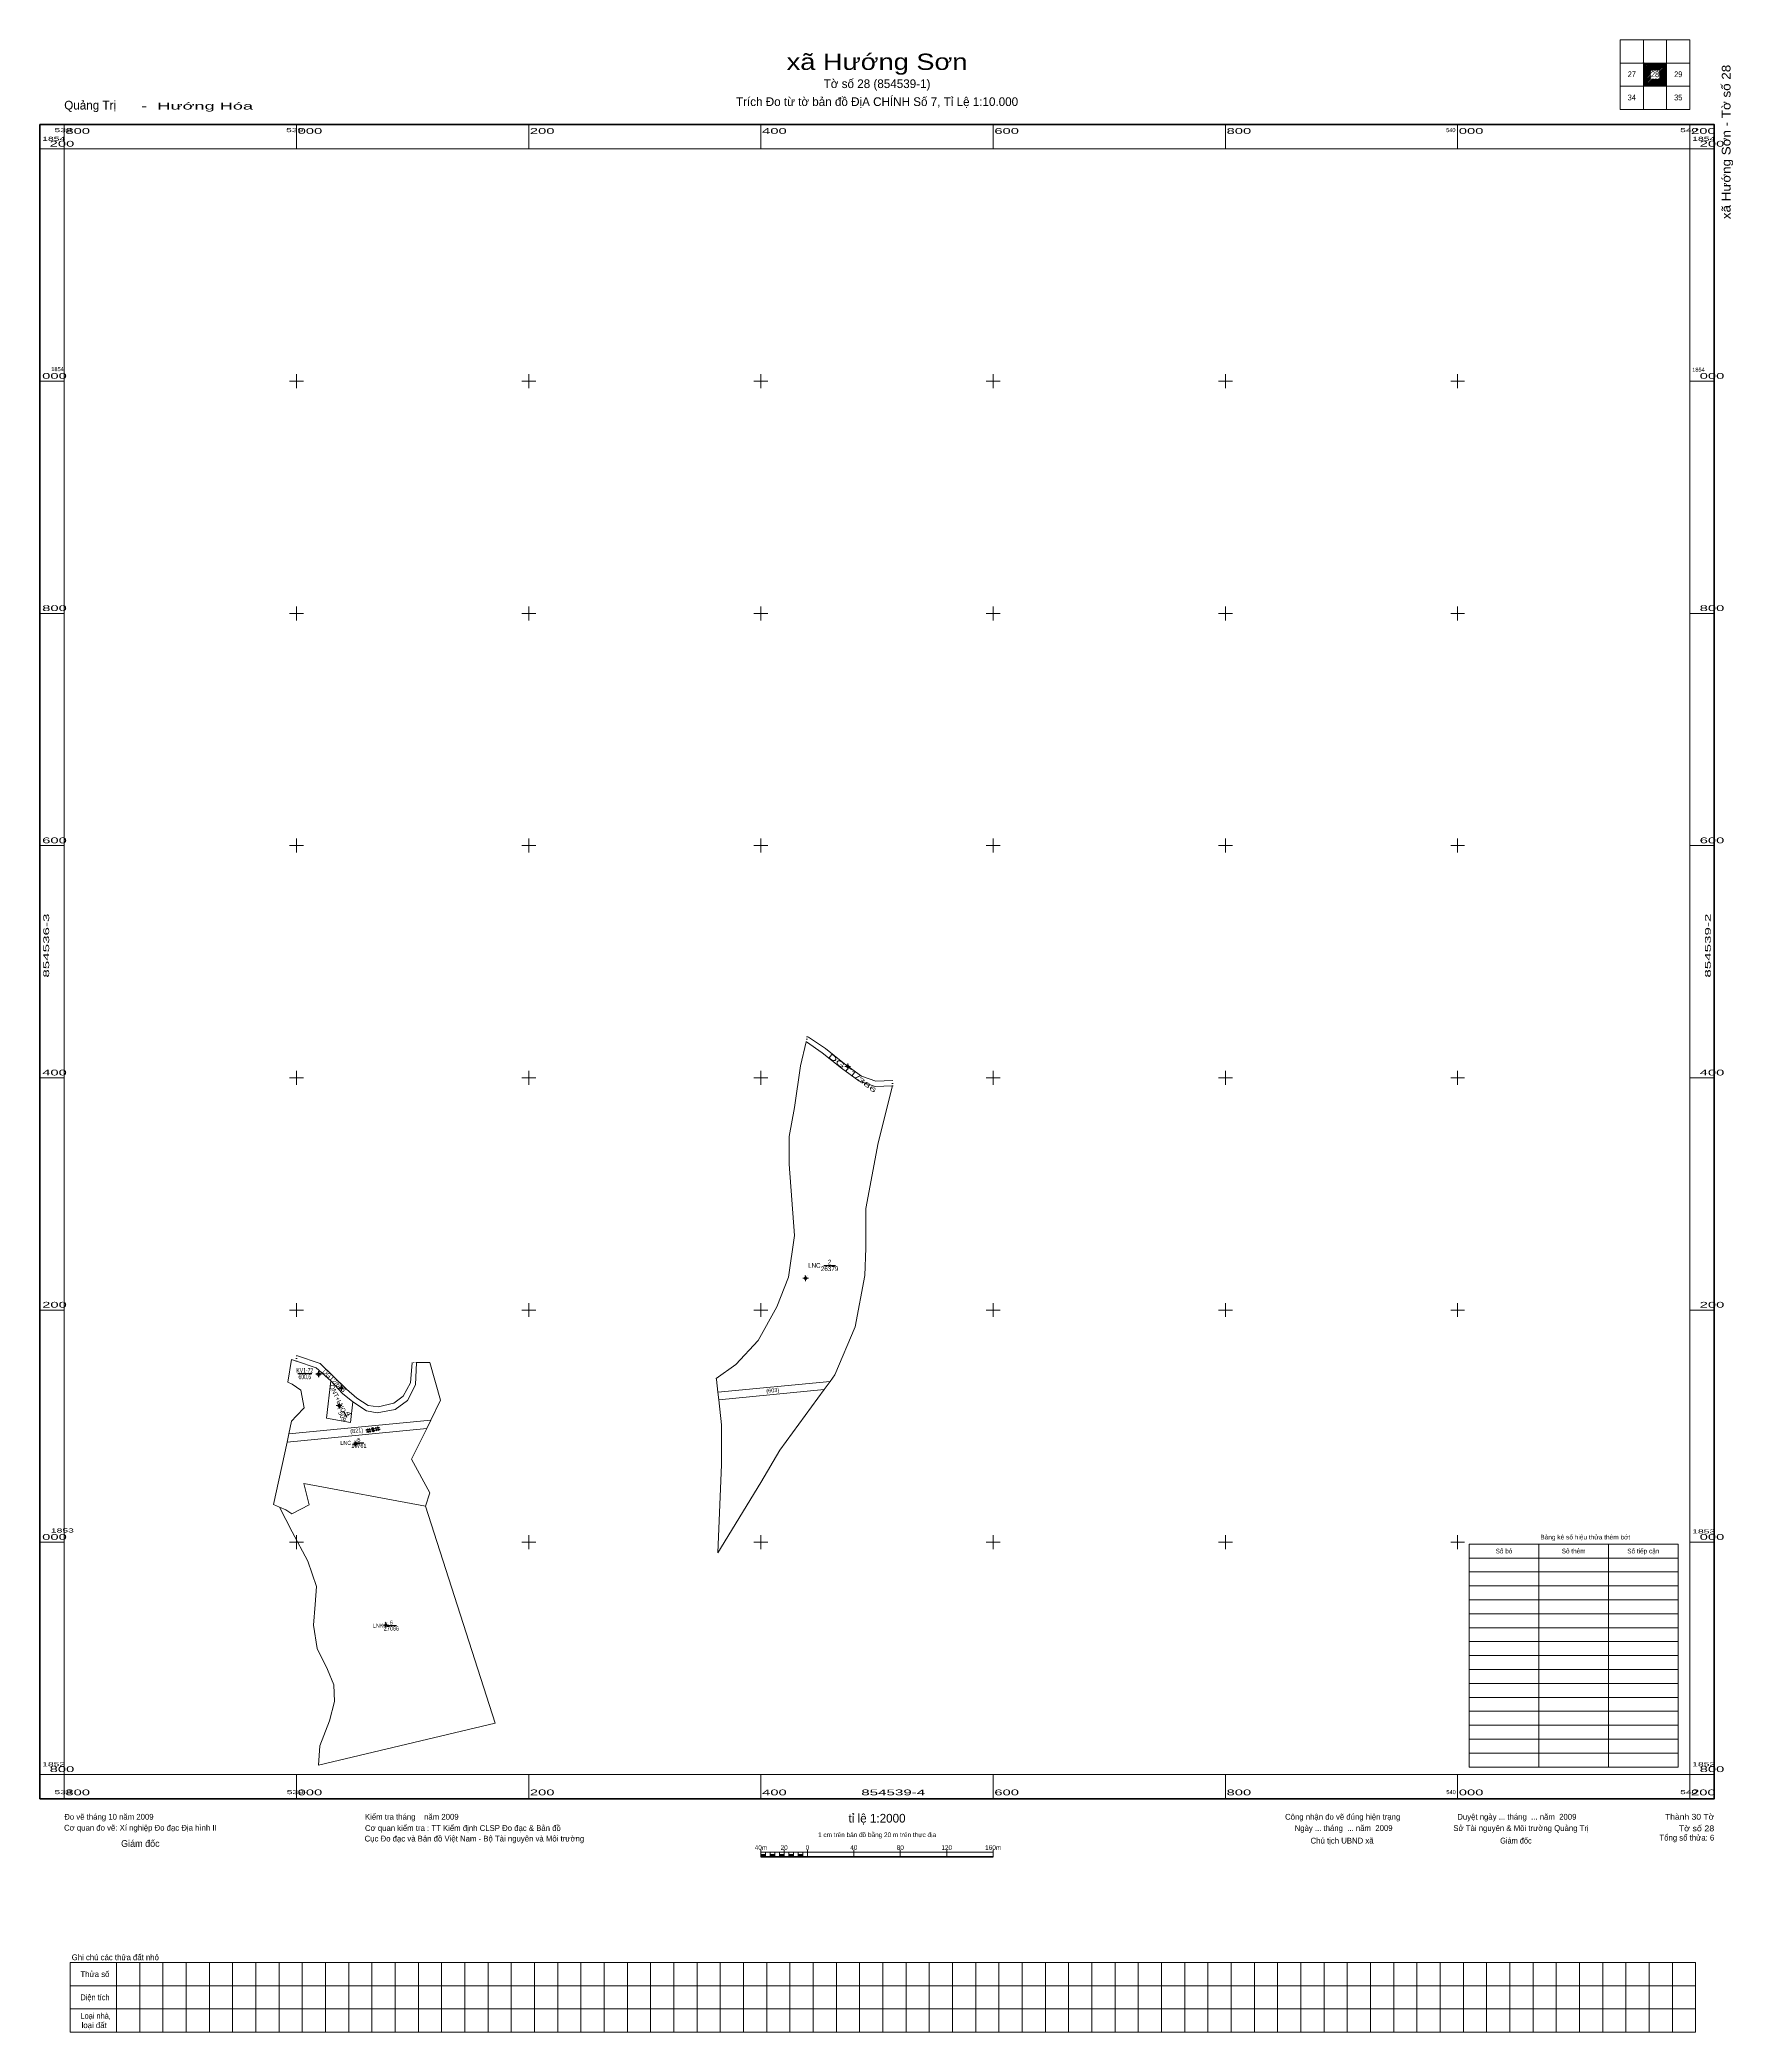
# Model space of a CAD drawing. Header units: metres. Extents: x 538779 to 540237, y 1852578 to 1854294.
import ezdxf
from ezdxf.enums import TextEntityAlignment as Align

# ---------------------------------------------------------------- set-up
doc = ezdxf.new("R2010")
doc.units = ezdxf.units.M
doc.header["$LTSCALE"] = 1.4
doc.header["$PDMODE"] = 32
doc.header["$PDSIZE"] = 0.7
doc.linetypes.add('DOTTED', pattern=[1.5, 0.3, -1.2])
for name, color, linetype, lineweight in [('10', 7, 'Continuous', 13), ('11', 7, 'Continuous', 13), ('13', 7, 'Continuous', 25), ('23', 7, 'Continuous', 13), ('24', 7, 'DOTTED', 13), ('31', 7, 'Continuous', 13), ('55', 7, 'Continuous', 13), ('59', 7, 'Continuous', 13), ('60', 7, 'Continuous', 13), ('8', 7, 'Continuous', 25)]:
    doc.layers.add(name, color=color, linetype=linetype, lineweight=lineweight)
for name, color, linetype in [('14', 7, 'Continuous'), ('15', 7, 'Continuous'), ('16', 7, 'Continuous')]:
    doc.layers.add(name, color=color, linetype=linetype)

msp = doc.modelspace()

# ---------------------------------------------------------------- hatches: boundary and pattern name
at = {"layer": '11'}
for points in [[(539475.06, 1853409.69, 1), (539474.459, 1853409.69, 1)], [(539438.77, 1853227.3, 1), (539438.169, 1853227.3, 1)], [(539039.04, 1853132.78, 1), (539038.439, 1853132.78, 1)], [(539036.96, 1853117.7, 1), (539036.36, 1853117.7, 1)], [(539050.99, 1853084.52, 1), (539050.389, 1853084.52, 1)], [(539077.25, 1852928.64, 1), (539076.649, 1852928.64, 1)]]:
    msp.add_hatch(color=256, dxfattribs=at).paths.add_polyline_path(points)
at = {"layer": '55'}
for points in [[(539066.643, 1853097.903, 1), (539064.682, 1853097.512, 1)], [(539066.643, 1853097.903, 1), (539064.682, 1853097.512, 1)], [(539067.232, 1853096.236, 1), (539065.272, 1853095.838, 1)], [(539067.232, 1853096.236, 1), (539065.272, 1853095.838, 1)]]:
    msp.add_hatch(color=256, dxfattribs=at).paths.add_polyline_path(points)
at = {"layer": '60'}
for points in [[(539400, 1852729), (539400, 1852731), (539404, 1852731), (539404, 1852729)], [(539408, 1852729), (539408, 1852731), (539412, 1852731), (539412, 1852729)], [(539416, 1852729), (539416, 1852731), (539420, 1852731), (539420, 1852729)], [(539424, 1852729), (539424, 1852731), (539428, 1852731), (539428, 1852729)], [(539432, 1852729), (539432, 1852731), (539436, 1852731), (539436, 1852729)]]:
    msp.add_hatch(color=256, dxfattribs=at).paths.add_polyline_path(points)
at = {"layer": '8'}
msp.add_hatch(color=256, dxfattribs=at).paths.add_polyline_path([(539019.354, 1853144.72, 1), (539018.753, 1853144.72, 1)])

# ---------------------------------------------------------------- linework, layer by layer
at = {"layer": '10'}
for points in [[(539361.46, 1853140.87), (539378.49, 1853152.97), (539397.6, 1853173.83), (539413.82, 1853202.81), (539423.66, 1853228.31), (539428.87, 1853264.23), (539424.25, 1853325.66), (539424.25, 1853349.42), (539428.88, 1853374.34), (539434.09, 1853410.27), (539438.84, 1853430.98)], [(539513.35, 1853393.07), (539500.98, 1853344.12), (539490.41, 1853287.32), (539490.41, 1853253.34), (539489.39, 1853229.66), (539481.15, 1853185.39), (539463.66, 1853144.21), (539459.48, 1853138.48), (539454.46, 1853131.6)], [(539112.18, 1853098.03), (539115.63, 1853105.08), (539124.11, 1853122.39), (539114.9, 1853154.74), (539103.33, 1853154.65)], [(539048.62, 1853120.76), (539046.55, 1853103.21), (539025.94, 1853106.94), (539029.63, 1853138.85)], [(539362.95, 1853129.1), (539361.79, 1853140.13), (539361.46, 1853140.87)], [(539454.46, 1853131.6), (539416.33, 1853079.35), (539399.87, 1853051.55), (539362.83, 1852990.83)], [(539362.83, 1852990.83), (539365.91, 1853067.02), (539365.91, 1853100.99), (539363.63, 1853122.69), (539362.95, 1853129.1)], [(539111.15, 1853031.04), (539114.76, 1853042.43), (539099.17, 1853071.46), (539112.18, 1853098.03)], [(538990.81, 1853027.95), (538996.06, 1853024.56), (539010.84, 1853032.08), (539006.37, 1853050.44), (539111.15, 1853031.04)], [(539018.99, 1852808.06), (539171.06, 1852844.11), (539111.15, 1853031.04)]]:
    msp.add_lwpolyline(points, dxfattribs=at)
at = {"layer": '11'}
for p, q in [((539473.51, 1853409.69), (539472.26, 1853409.69)), ((539474.76, 1853412.19), (539474.76, 1853410.94)), ((539474.76, 1853408.44), (539474.76, 1853407.19)), ((539477.26, 1853409.69), (539476.01, 1853409.69)), ((539438.47, 1853229.8), (539438.47, 1853228.55)), ((539437.22, 1853227.3), (539435.97, 1853227.3)), ((539438.47, 1853226.05), (539438.47, 1853224.8)), ((539440.97, 1853227.3), (539439.72, 1853227.3)), ((539037.49, 1853132.78), (539036.24, 1853132.78)), ((539038.74, 1853135.28), (539038.74, 1853134.03)), ((539038.74, 1853131.53), (539038.74, 1853130.28)), ((539041.24, 1853132.78), (539039.99, 1853132.78)), ((539035.41, 1853117.7), (539034.16, 1853117.7)), ((539036.66, 1853120.2), (539036.66, 1853118.95)), ((539036.66, 1853116.45), (539036.66, 1853115.2)), ((539039.16, 1853117.7), (539037.91, 1853117.7)), ((539049.44, 1853084.52), (539048.19, 1853084.52)), ((539050.69, 1853087.02), (539050.69, 1853085.77)), ((539050.69, 1853083.27), (539050.69, 1853082.02)), ((539053.19, 1853084.52), (539051.94, 1853084.52)), ((539075.7, 1852928.64), (539074.45, 1852928.64)), ((539076.95, 1852931.14), (539076.95, 1852929.89)), ((539076.95, 1852927.39), (539076.95, 1852926.14)), ((539079.45, 1852928.64), (539078.2, 1852928.64))]:
    msp.add_line(p, q, dxfattribs=at)
for points in [[(539474.76, 1853410.94), (539473.51, 1853409.69), (539474.76, 1853408.44), (539476.01, 1853409.69)], [(539438.47, 1853228.55), (539437.22, 1853227.3), (539438.47, 1853226.05), (539439.72, 1853227.3)], [(539038.74, 1853134.03), (539037.49, 1853132.78), (539038.74, 1853131.53), (539039.99, 1853132.78)], [(539036.66, 1853118.95), (539035.41, 1853117.7), (539036.66, 1853116.45), (539037.91, 1853117.7)], [(539050.69, 1853085.77), (539049.44, 1853084.52), (539050.69, 1853083.27), (539051.94, 1853084.52)], [(539076.95, 1852929.89), (539075.7, 1852928.64), (539076.95, 1852927.39), (539078.2, 1852928.64)]]:
    msp.add_lwpolyline(points, close=True, dxfattribs=at)
for centre in [(539474.76, 1853409.69), (539438.47, 1853227.3), (539038.74, 1853132.78), (539036.66, 1853117.7), (539050.689, 1853084.52), (539076.949, 1852928.64)]:
    msp.add_circle(centre, 0.3, dxfattribs=at)
at = {"layer": '13'}
for p, q in [((539454.09, 1853238.42), (539464.13, 1853238.42)), ((539040.43, 1853113.17), (539042.99, 1853107.74)), ((539049.48, 1853085.56), (539058.06, 1853085.56)), ((539077.31, 1852928.2), (539086.21, 1852928.2))]:
    msp.add_line(p, q, dxfattribs=at)
at = {"layer": '23'}
msp.add_line((538995.84, 1853157.43), (539000, 1853156), dxfattribs=at)
for points in [[(539513.18, 1853397.57), (539498.97, 1853397.03), (539486.48, 1853401.37), (539472.03, 1853412.01), (539455.49, 1853425.14), (539441.04, 1853435.08), (539439.9, 1853435.35)], [(539513.35, 1853393.07), (539498.29, 1853392.5), (539484.36, 1853397.34), (539469.3, 1853408.43), (539452.81, 1853421.52), (539439.17, 1853430.9), (539438.84, 1853430.98)], [(539000, 1853160.82), (539020.39, 1853154.02), (539043.11, 1853131.95), (539051.96, 1853123.98), (539061.83, 1853117.76), (539070.48, 1853116.54), (539083.75, 1853119.88), (539091.93, 1853125.82), (539098.26, 1853137.25), (539099.57, 1853154.87)], [(539000, 1853156), (539016.96, 1853150.19), (539029.63, 1853138.85)], [(539048.62, 1853120.76), (539060.38, 1853113.2), (539069.53, 1853111.49), (539084.97, 1853114.28), (539095.74, 1853122.15), (539102.39, 1853135.48), (539103.33, 1853154.65)], [(539029.63, 1853138.85), (539039.6, 1853128.08), (539048.62, 1853120.76)]]:
    msp.add_lwpolyline(points, dxfattribs=at)
at = {"layer": '24'}
for p, q in [((539439.9, 1853435.35), (539438.84, 1853430.98)), ((539513.35, 1853393.07), (539513.18, 1853397.57)), ((539000, 1853156), (539000, 1853160.82)), ((539103.33, 1853154.65), (539099.57, 1853154.87))]:
    msp.add_line(p, q, dxfattribs=at)
at = {"layer": '31'}
msp.add_line((538990.81, 1853027.95), (538985.37, 1853030.27), dxfattribs=at)
for points in [[(539000, 1853133.5), (538996.34, 1853136.11), (538992.42, 1853137.76), (538995.84, 1853157.43)], [(539000, 1853108.83), (539006.64, 1853115.82), (539003.72, 1853130.85), (539000, 1853133.5)], [(538985.37, 1853030.27), (538980.27, 1853032.44), (538991.85, 1853086.23), (538993.35, 1853093.2), (538995.75, 1853104.36), (539000, 1853108.83)], [(539018.99, 1852808.06), (539020.14, 1852824.48), (539028.37, 1852846.27), (539032.76, 1852862.92), (539032.19, 1852877.2), (539026.68, 1852890.27), (539017.73, 1852908.42), (539014.55, 1852928.53), (539016.07, 1852946.3), (539017.31, 1852961.96), (539009.78, 1852983.66), (538996.24, 1853008.99), (538985.37, 1853030.27)]]:
    msp.add_lwpolyline(points, dxfattribs=at)
at = {"layer": '55'}
for p, q in [((539059.78, 1853096.52), (539061.54, 1853097.53)), ((539059.78, 1853096.52), (539061.54, 1853097.53)), ((539059.78, 1853096.52), (539064.69, 1853097.5)), ((539059.78, 1853096.52), (539064.69, 1853097.5)), ((539059.78, 1853096.52), (539061.75, 1853096.13)), ((539059.78, 1853096.52), (539061.75, 1853096.13)), ((539060.37, 1853094.83), (539062.13, 1853095.84)), ((539060.37, 1853094.83), (539062.13, 1853095.84)), ((539060.37, 1853094.83), (539065.28, 1853095.83)), ((539060.37, 1853094.83), (539065.28, 1853095.83)), ((539060.37, 1853094.83), (539062.35, 1853094.45)), ((539060.37, 1853094.83), (539062.35, 1853094.45)), ((539061.49, 1853096.85), (539063.27, 1853097.86)), ((539061.49, 1853096.85), (539063.27, 1853097.86)), ((539061.49, 1853096.85), (539063.45, 1853096.48)), ((539061.49, 1853096.85), (539063.45, 1853096.48)), ((539062.08, 1853095.17), (539063.86, 1853096.18)), ((539062.08, 1853095.17), (539063.86, 1853096.18)), ((539062.08, 1853095.17), (539064.04, 1853094.8)), ((539062.08, 1853095.17), (539064.04, 1853094.8)), ((539071.55, 1853098.87), (539066.65, 1853097.9)), ((539071.55, 1853098.87), (539066.65, 1853097.9)), ((539072.13, 1853097.22), (539067.24, 1853096.23)), ((539072.13, 1853097.22), (539067.24, 1853096.23)), ((539069.84, 1853098.53), (539067.89, 1853098.91)), ((539069.84, 1853098.53), (539067.89, 1853098.91)), ((539069.84, 1853098.53), (539068.09, 1853097.53)), ((539069.84, 1853098.53), (539068.09, 1853097.53)), ((539070.42, 1853096.87), (539068.48, 1853097.25)), ((539070.42, 1853096.87), (539068.48, 1853097.25)), ((539070.42, 1853096.87), (539068.68, 1853095.86)), ((539070.42, 1853096.87), (539068.68, 1853095.86)), ((539071.55, 1853098.87), (539069.6, 1853099.26)), ((539071.55, 1853098.87), (539069.6, 1853099.26)), ((539071.55, 1853098.87), (539069.8, 1853097.87)), ((539071.55, 1853098.87), (539069.8, 1853097.87)), ((539072.13, 1853097.22), (539070.19, 1853097.61)), ((539072.13, 1853097.22), (539070.19, 1853097.61)), ((539072.13, 1853097.22), (539070.39, 1853096.21)), ((539072.13, 1853097.22), (539070.39, 1853096.21))]:
    msp.add_line(p, q, dxfattribs=at)
for centre in [(539065.662, 1853097.707), (539065.662, 1853097.707), (539066.252, 1853096.037), (539066.252, 1853096.037)]:
    msp.add_circle(centre, 1, dxfattribs=at)
at = {"layer": '59'}
for p, q in [((539459.48, 1853138.48), (539362.95, 1853129.1)), ((539363.63, 1853122.69), (539454.46, 1853131.6)), ((538991.85, 1853086.23), (539112.18, 1853098.03)), ((539115.63, 1853105.08), (538993.35, 1853093.2))]:
    msp.add_line(p, q, dxfattribs=at)
at = {"layer": '60'}
for p, q in [((540160, 1854234), (540160, 1854294)), ((540180, 1854234), (540180, 1854294)), ((540140, 1854274), (540200, 1854274)), ((540160, 1854272.58), (540161.42, 1854274)), ((540160, 1854271.18), (540162.82, 1854274)), ((540160, 1854269.76), (540164.24, 1854274)), ((540160, 1854268.34), (540165.66, 1854274)), ((540160, 1854266.92), (540167.08, 1854274)), ((540160, 1854265.52), (540168.48, 1854274)), ((540160, 1854264.1), (540169.9, 1854274)), ((540160, 1854262.68), (540171.32, 1854274)), ((540160, 1854261.28), (540172.72, 1854274)), ((540160, 1854259.86), (540166.5, 1854266.36)), ((540160, 1854258.44), (540166.45, 1854264.89)), ((540160, 1854257.04), (540166.25, 1854263.28)), ((540160, 1854255.62), (540166.43, 1854262.05)), ((540160, 1854254.2), (540166.5, 1854260.7)), ((540161.22, 1854254), (540167.72, 1854260.5)), ((540162.62, 1854254), (540169.12, 1854260.5)), ((540164.04, 1854254), (540170.54, 1854260.5)), ((540165.46, 1854254), (540171.96, 1854260.5)), ((540166.88, 1854254), (540173.36, 1854260.5)), ((540167.64, 1854267.5), (540174.14, 1854274)), ((540168.28, 1854254), (540180, 1854265.72)), ((540169.06, 1854267.5), (540175.56, 1854274)), ((540169.7, 1854254), (540180, 1854264.3)), ((540170.48, 1854267.5), (540176.98, 1854274)), ((540171.12, 1854254), (540180, 1854262.88)), ((540171.88, 1854267.5), (540178.38, 1854274)), ((540172.52, 1854254), (540180, 1854261.48)), ((540173.3, 1854267.5), (540179.8, 1854274)), ((540173.5, 1854266.28), (540180, 1854272.78)), ((540173.5, 1854260.64), (540180, 1854267.12)), ((540173.65, 1854265.03), (540180, 1854271.38)), ((540173.69, 1854263.65), (540180, 1854269.96)), ((540173.8, 1854262.34), (540180, 1854268.54)), ((540173.94, 1854254), (540180, 1854260.06)), ((540175.36, 1854254), (540180, 1854258.64)), ((540140, 1854254), (540200, 1854254)), ((540176.76, 1854254), (540180, 1854257.24)), ((540178.18, 1854254), (540180, 1854255.82)), ((540179.6, 1854254), (540180, 1854254.4)), ((538800, 1854200), (538800, 1854221)), ((539000, 1854200), (539000, 1854221)), ((539200, 1854200), (539200, 1854221)), ((539400, 1854200), (539400, 1854221)), ((539600, 1854200), (539600, 1854221)), ((539800, 1854200), (539800, 1854221)), ((540000, 1854200), (540000, 1854221)), ((540200, 1854200), (540200, 1854221)), ((538800, 1854200), (538779, 1854200)), ((540200, 1854200), (540221, 1854200)), ((539000, 1853994), (539000, 1854006)), ((539200, 1853994), (539200, 1854006)), ((539400, 1853994), (539400, 1854006)), ((539600, 1853994), (539600, 1854006)), ((539800, 1853994), (539800, 1854006)), ((540000, 1853994), (540000, 1854006)), ((538800, 1854000), (538779, 1854000)), ((538994, 1854000), (539006, 1854000)), ((539194, 1854000), (539206, 1854000)), ((539394, 1854000), (539406, 1854000)), ((539594, 1854000), (539606, 1854000)), ((539794, 1854000), (539806, 1854000)), ((539994, 1854000), (540006, 1854000)), ((540200, 1854000), (540221, 1854000)), ((538800, 1853800), (538779, 1853800)), ((538994, 1853800), (539006, 1853800)), ((539000, 1853794), (539000, 1853806)), ((539194, 1853800), (539206, 1853800)), ((539200, 1853794), (539200, 1853806)), ((539394, 1853800), (539406, 1853800)), ((539400, 1853794), (539400, 1853806)), ((539594, 1853800), (539606, 1853800)), ((539600, 1853794), (539600, 1853806)), ((539794, 1853800), (539806, 1853800)), ((539800, 1853794), (539800, 1853806)), ((539994, 1853800), (540006, 1853800)), ((540000, 1853794), (540000, 1853806)), ((540200, 1853800), (540221, 1853800)), ((538800, 1853600), (538779, 1853600)), ((538994, 1853600), (539006, 1853600)), ((539000, 1853594), (539000, 1853606)), ((539194, 1853600), (539206, 1853600)), ((539200, 1853594), (539200, 1853606)), ((539394, 1853600), (539406, 1853600)), ((539400, 1853594), (539400, 1853606)), ((539594, 1853600), (539606, 1853600)), ((539600, 1853594), (539600, 1853606)), ((539794, 1853600), (539806, 1853600)), ((539800, 1853594), (539800, 1853606)), ((539994, 1853600), (540006, 1853600)), ((540000, 1853594), (540000, 1853606)), ((540200, 1853600), (540221, 1853600)), ((539000, 1853394), (539000, 1853406)), ((539200, 1853394), (539200, 1853406)), ((539400, 1853394), (539400, 1853406)), ((539600, 1853394), (539600, 1853406)), ((539800, 1853394), (539800, 1853406)), ((540000, 1853394), (540000, 1853406)), ((538800, 1853400), (538779, 1853400)), ((538994, 1853400), (539006, 1853400)), ((539194, 1853400), (539206, 1853400)), ((539394, 1853400), (539406, 1853400)), ((539594, 1853400), (539606, 1853400)), ((539794, 1853400), (539806, 1853400)), ((539994, 1853400), (540006, 1853400)), ((540200, 1853400), (540221, 1853400)), ((538800, 1853200), (538779, 1853200)), ((538994, 1853200), (539006, 1853200)), ((539000, 1853194), (539000, 1853206)), ((539194, 1853200), (539206, 1853200)), ((539200, 1853194), (539200, 1853206)), ((539394, 1853200), (539406, 1853200)), ((539400, 1853194), (539400, 1853206)), ((539594, 1853200), (539606, 1853200)), ((539600, 1853194), (539600, 1853206)), ((539794, 1853200), (539806, 1853200)), ((539800, 1853194), (539800, 1853206)), ((539994, 1853200), (540006, 1853200)), ((540000, 1853194), (540000, 1853206)), ((540200, 1853200), (540221, 1853200)), ((539000, 1852994), (539000, 1853006)), ((539200, 1852994), (539200, 1853006)), ((539400, 1852994), (539400, 1853006)), ((539600, 1852994), (539600, 1853006)), ((539800, 1852994), (539800, 1853006)), ((540000, 1852994), (540000, 1853006)), ((538800, 1853000), (538779, 1853000)), ((538994, 1853000), (539006, 1853000)), ((539194, 1853000), (539206, 1853000)), ((539394, 1853000), (539406, 1853000)), ((539594, 1853000), (539606, 1853000)), ((539794, 1853000), (539806, 1853000)), ((539994, 1853000), (540006, 1853000)), ((540069.9, 1852998.38), (540069.9, 1852806.38)), ((540129.9, 1852998.38), (540129.9, 1852806.38)), ((540200, 1853000), (540221, 1853000)), ((540009.9, 1852986.38), (540189.9, 1852986.38)), ((540009.9, 1852974.38), (540189.9, 1852974.38)), ((540009.9, 1852962.38), (540189.9, 1852962.38)), ((540009.9, 1852950.38), (540189.9, 1852950.38)), ((540009.9, 1852938.38), (540189.9, 1852938.38)), ((540009.9, 1852926.38), (540189.9, 1852926.38)), ((540009.9, 1852914.38), (540189.9, 1852914.38)), ((540009.9, 1852902.38), (540189.9, 1852902.38)), ((540009.9, 1852890.38), (540189.9, 1852890.38)), ((540009.9, 1852878.38), (540189.9, 1852878.38)), ((540009.9, 1852866.38), (540189.9, 1852866.38)), ((540009.9, 1852854.38), (540189.9, 1852854.38)), ((540009.9, 1852842.38), (540189.9, 1852842.38)), ((540009.9, 1852830.38), (540189.9, 1852830.38)), ((540009.9, 1852818.38), (540189.9, 1852818.38)), ((538800, 1852800), (538779, 1852800)), ((538800, 1852800), (538800, 1852779)), ((539000, 1852800), (539000, 1852779)), ((539200, 1852800), (539200, 1852779)), ((539400, 1852800), (539400, 1852779)), ((539600, 1852800), (539600, 1852779)), ((539800, 1852800), (539800, 1852779)), ((540000, 1852800), (540000, 1852779)), ((540200, 1852800), (540200, 1852779)), ((540200, 1852800), (540221, 1852800)), ((539400, 1852729), (539400, 1852735)), ((539400, 1852733), (539600, 1852733)), ((539404, 1852729), (539404, 1852733)), ((539408, 1852729), (539408, 1852733)), ((539412, 1852729), (539412, 1852733)), ((539416, 1852729), (539416, 1852733)), ((539420, 1852729), (539420, 1852735)), ((539420, 1852729), (539420, 1852733)), ((539424, 1852729), (539424, 1852733)), ((539428, 1852729), (539428, 1852733)), ((539432, 1852729), (539432, 1852733)), ((539436, 1852729), (539436, 1852733)), ((539440, 1852729), (539440, 1852735)), ((539480, 1852729), (539480, 1852735)), ((539520, 1852729), (539520, 1852735)), ((539560, 1852729), (539560, 1852735)), ((539600, 1852729), (539600, 1852735)), ((538844.98, 1852638), (538844.98, 1852578)), ((538864.98, 1852638), (538864.98, 1852578)), ((538884.98, 1852638), (538884.98, 1852578)), ((538904.98, 1852638), (538904.98, 1852578)), ((538924.98, 1852638), (538924.98, 1852578)), ((538944.98, 1852638), (538944.98, 1852578)), ((538964.98, 1852638), (538964.98, 1852578)), ((538984.98, 1852638), (538984.98, 1852578)), ((539004.98, 1852638), (539004.98, 1852578)), ((539024.98, 1852638), (539024.98, 1852578)), ((539044.98, 1852638), (539044.98, 1852578)), ((539064.98, 1852638), (539064.98, 1852578)), ((539084.98, 1852638), (539084.98, 1852578)), ((539104.98, 1852638), (539104.98, 1852578)), ((539124.98, 1852638), (539124.98, 1852578)), ((539144.98, 1852638), (539144.98, 1852578)), ((539164.98, 1852638), (539164.98, 1852578)), ((539184.98, 1852638), (539184.98, 1852578)), ((539204.98, 1852638), (539204.98, 1852578)), ((539224.98, 1852638), (539224.98, 1852578)), ((539244.98, 1852638), (539244.98, 1852578)), ((539264.98, 1852638), (539264.98, 1852578)), ((539284.98, 1852638), (539284.98, 1852578)), ((539304.98, 1852638), (539304.98, 1852578)), ((539324.98, 1852638), (539324.98, 1852578)), ((539344.98, 1852638), (539344.98, 1852578)), ((539364.98, 1852638), (539364.98, 1852578)), ((539384.98, 1852638), (539384.98, 1852578)), ((539404.98, 1852638), (539404.98, 1852578)), ((539424.98, 1852638), (539424.98, 1852578)), ((539444.98, 1852638), (539444.98, 1852578)), ((539464.98, 1852638), (539464.98, 1852578)), ((539484.98, 1852638), (539484.98, 1852578)), ((539504.98, 1852638), (539504.98, 1852578)), ((539524.98, 1852638), (539524.98, 1852578)), ((539544.98, 1852638), (539544.98, 1852578)), ((539564.98, 1852638), (539564.98, 1852578)), ((539584.98, 1852638), (539584.98, 1852578)), ((539604.98, 1852638), (539604.98, 1852578)), ((539624.98, 1852638), (539624.98, 1852578)), ((539644.98, 1852638), (539644.98, 1852578)), ((539664.98, 1852638), (539664.98, 1852578)), ((539684.98, 1852638), (539684.98, 1852578)), ((539704.98, 1852638), (539704.98, 1852578)), ((539724.98, 1852638), (539724.98, 1852578)), ((539744.98, 1852638), (539744.98, 1852578)), ((539764.98, 1852638), (539764.98, 1852578)), ((539784.98, 1852638), (539784.98, 1852578)), ((539804.98, 1852638), (539804.98, 1852578)), ((539824.98, 1852638), (539824.98, 1852578)), ((539844.98, 1852638), (539844.98, 1852578)), ((539864.98, 1852638), (539864.98, 1852578)), ((539884.98, 1852638), (539884.98, 1852578)), ((539904.98, 1852638), (539904.98, 1852578)), ((539924.98, 1852638), (539924.98, 1852578)), ((539944.98, 1852638), (539944.98, 1852578)), ((539964.98, 1852638), (539964.98, 1852578)), ((539984.98, 1852638), (539984.98, 1852578)), ((540004.98, 1852638), (540004.98, 1852578)), ((540024.98, 1852638), (540024.98, 1852578)), ((540044.98, 1852638), (540044.98, 1852578)), ((540064.98, 1852638), (540064.98, 1852578)), ((540084.98, 1852638), (540084.98, 1852578)), ((540104.98, 1852638), (540104.98, 1852578)), ((540124.98, 1852638), (540124.98, 1852578)), ((540144.98, 1852638), (540144.98, 1852578)), ((540164.98, 1852638), (540164.98, 1852578)), ((540184.98, 1852638), (540184.98, 1852578)), ((538804.98, 1852618), (540204.98, 1852618)), ((538804.98, 1852598), (540204.98, 1852598))]:
    msp.add_line(p, q, dxfattribs=at)
at = {"layer": '60', "lineweight": 53}
msp.add_line((539400, 1852729), (539600, 1852729), dxfattribs=at)
at = {"layer": '60'}
for points in [[(540140, 1854234), (540200, 1854234), (540200, 1854294), (540140, 1854294)], [(538800, 1854200), (540200, 1854200), (540200, 1852800), (538800, 1852800)], [(540009.9, 1852998.38), (540189.9, 1852998.38), (540189.9, 1852806.38), (540009.9, 1852806.38)], [(539400, 1852729), (539400, 1852731), (539404, 1852731), (539404, 1852729)], [(539408, 1852729), (539408, 1852731), (539412, 1852731), (539412, 1852729)], [(539416, 1852729), (539416, 1852731), (539420, 1852731), (539420, 1852729)], [(539424, 1852729), (539424, 1852731), (539428, 1852731), (539428, 1852729)], [(539432, 1852729), (539432, 1852731), (539436, 1852731), (539436, 1852729)], [(538804.98, 1852638), (540204.98, 1852638), (540204.98, 1852578), (538804.98, 1852578)]]:
    msp.add_lwpolyline(points, close=True, dxfattribs=at)
at = {"layer": '60', "lineweight": 106}
msp.add_lwpolyline([(538779, 1854221), (540221, 1854221), (540221, 1852779), (538779, 1852779)], close=True, dxfattribs=at)
at = {"layer": '60'}
msp.add_point((540160, 1854274), dxfattribs=at)
at = {"layer": '8'}
for p, q in [((539001.19, 1853145.22), (539013.19, 1853145.22)), ((539017.8, 1853144.72), (539016.55, 1853144.72)), ((539019.05, 1853147.22), (539019.05, 1853145.97)), ((539019.05, 1853143.47), (539019.05, 1853142.22)), ((539021.55, 1853144.72), (539020.3, 1853144.72))]:
    msp.add_line(p, q, dxfattribs=at)
for radius in [1.25, 0.3]:
    msp.add_circle((539019.054, 1853144.72), radius, dxfattribs=at)

# ---------------------------------------------------------------- texts
at = {"layer": '13', "width": 0.8}
for s, height, p in [('LNC ', 4, (539452.83, 1853236.42)), ('LNC ', 3.5, (539048.41, 1853083.81)), ('LNK ', 3.5, (539076.2, 1852926.45))]:
    msp.add_text(s, height=height, dxfattribs=at).set_placement(p, align=Align.RIGHT)
at = {"layer": '13'}
for s, height, width, p in [('26379', 4, 0.85, (539459.11, 1853233.53)), ('2', 4, 0.85, (539459.11, 1853239.31)), ('10761', 3.5, 0.8, (539053.77, 1853081.28)), ('5', 3.5, 0.85, (539053.775, 1853086.34)), ('27066', 3.5, 0.85, (539081.76, 1852923.92)), ('6', 3.5, 0.85, (539081.76, 1852928.98))]:
    msp.add_text(s, height=height, dxfattribs=dict(at, width=width)).set_placement(p, align=Align.CENTER)
at = {"layer": '13', "width": 0.9}
msp.add_text('ONT+LNC', height=4, rotation=295.216, dxfattribs=at).set_placement((539039.101, 1853111.284), align=Align.RIGHT)
at = {"layer": '13'}
for s, width, p in [('509', 1.05, (539037.68, 1853107.512)), ('4', 1.45, (539042.904, 1853109.977))]:
    msp.add_text(s, height=4, rotation=295.216, dxfattribs=dict(at, width=width)).set_placement(p, align=Align.CENTER)
at = {"layer": '14', "width": 2.05}
msp.add_text('DGT1/386', height=4, rotation=321.851, dxfattribs=at).set_placement((539477.495, 1853402.392), align=Align.CENTER)
at = {"layer": '14'}
msp.add_text('DGT2/683', height=4, rotation=315.904, dxfattribs=at).set_placement((539031.125, 1853137.681), align=Align.CENTER)
at = {"layer": '15'}
for s, p in [('Thôn Ra Ly', (539474.76, 1853411.34)), ('DGT', (539474.76, 1853412.06)), ('Nguyễn Đức Thiện', (539438.465, 1853229.31)), ('Thôn Ra Ly', (539438.47, 1853228.95)), ('Thôn Ra Ly', (539038.74, 1853134.43)), ('DGT', (539038.74, 1853135.15)), ('Công an xã Hướng Sơn', (539036.665, 1853114.67)), ('Công an tỉnh Quảng Trị', (539036.66, 1853117.55)), ('Công an tỉnh Quảng Trị', (539036.66, 1853115.75)), ('Trần Thị Thu Thuỷ', (539036.66, 1853119.71)), ('Thôn Ra Ly', (539036.66, 1853119.35)), ('30/04/1996', (539036.66, 1853117.91)), ('30/04/1996', (539036.66, 1853116.11)), ('191178063', (539036.655, 1853116.47)), ('191178054', (539036.66, 1853118.27)), ('12/02/2007', (539036.665, 1853115.03)), ('Lê Cảnh', (539036.665, 1853117.19)), ('1966', (539036.655, 1853116.83)), ('Công an xã Hướng Sơn', (539051.355, 1853082.27)), ('Công an tỉnh Quảng Trị', (539051.35, 1853085.15)), ('Công an tỉnh Quảng Trị', (539051.35, 1853083.35)), ('Trần Thị Thu Thuỷ', (539051.35, 1853087.31)), ('Thôn Ra Ly', (539051.35, 1853086.95)), ('30/04/1996', (539051.35, 1853085.51)), ('30/04/1996', (539051.35, 1853083.71)), ('191178063', (539051.345, 1853084.07)), ('191178054', (539051.35, 1853085.87)), ('12/02/2007', (539051.355, 1853082.63)), ('Lê Cảnh', (539051.355, 1853084.79)), ('1966', (539051.345, 1853084.43)), ('Công an xã Hướng Sơn', (539077.015, 1852925.75)), ('Công an tỉnh Quảng Trị', (539077.01, 1852928.63)), ('Công an tỉnh Quảng Trị', (539077.01, 1852926.83)), ('Trần Thị Thu Thuỷ', (539077.01, 1852930.79)), ('Thôn Ra Ly', (539077.01, 1852930.43)), ('30/04/1996', (539077.01, 1852928.99)), ('30/04/1996', (539077.01, 1852927.19)), ('191178063', (539077.005, 1852927.55)), ('191178054', (539077.01, 1852929.35)), ('12/02/2007', (539077.015, 1852926.11)), ('Lê Cảnh', (539077.015, 1852928.27)), ('1966', (539077.005, 1852927.91))]:
    msp.add_text(s, height=0.3, dxfattribs=at).set_placement(p, align=Align.CENTER)
for s, width, p in [('UBND xã', 1.05, (539474.76, 1853411.7)), ('1', 0.75, (539474.765, 1853412.42)), ('LNC', 1.05, (539438.47, 1853229.67)), ('2', 0.8, (539438.47, 1853230.03)), ('UBND xã', 1.05, (539038.74, 1853134.79)), ('3', 0.85, (539038.735, 1853135.51)), ('62/03', 0.95, (539036.665, 1853115.39)), ('ONT', 1.05, (539036.66, 1853120.07)), ('1969', 0.95, (539036.66, 1853118.63)), ('4', 0.9, (539036.66, 1853120.43)), ('62/03', 0.95, (539051.355, 1853082.99)), ('1969', 0.95, (539051.35, 1853086.23)), ('LNC', 1.05, (539051.35, 1853087.67)), ('5', 0.9, (539051.35, 1853088.03)), ('62/03', 0.95, (539077.015, 1852926.47)), ('LNK', 1.15, (539077.01, 1852931.15)), ('1969', 0.95, (539077.01, 1852929.71)), ('6', 0.95, (539077.015, 1852931.51))]:
    msp.add_text(s, height=0.3, dxfattribs=dict(at, width=width)).set_placement(p, align=Align.CENTER)
at = {"layer": '16', "width": 0.85}
for s, rotation, p in [('(603)', 4.9, (539410.311, 1853129.048)), ('(821)', 5.565, (539052.045, 1853094.324))]:
    msp.add_text(s, height=3.5, rotation=rotation, dxfattribs=at).set_placement(p, align=Align.CENTER)
at = {"layer": '60'}
for s, height, width, p in [('xã Hướng Sơn', 14, 1.25, (539499.995, 1854268.11)), ('27', 5, 0.95, (540149.98, 1854261.86)), ('28', 5, 0.95, (540169.98, 1854261.86)), ('29', 5, 0.95, (540189.98, 1854261.86)), ('34', 5, 0.95, (540149.98, 1854241.86)), ('35', 5, 0.95, (540189.98, 1854241.86)), ('Bảng kê số hiệu thửa thêm bớt', 4, 1.05, (540109.905, 1853002.38)), ('Số bỏ', 4, 0.95, (540039.9, 1852990.38)), ('854539-4', 5, 1.95, (539513.93, 1852782)), ('40m', 4, 0.95, (539400, 1852735)), ('20', 4, 0.95, (539420, 1852735)), ('0', 4, 0.9, (539440, 1852735)), ('40', 4, 0.95, (539480, 1852735)), ('80', 4, 0.95, (539520, 1852735)), ('120', 4, 0.95, (539559.995, 1852735)), ('160m', 4, 0.95, (539600.005, 1852735))]:
    msp.add_text(s, height=height, dxfattribs=dict(at, width=width)).set_placement(p, align=Align.CENTER)
for s, height, p in [('Tờ số 28 (854539-1)', 7.5, (539500.005, 1854252.47)), ('Trích Đo từ tờ bản đồ ĐịA CHÍNH Số 7, Tỉ Lệ 1:10.000', 7.5, (539500, 1854237)), ('Số thêm', 4, (540099.895, 1852990.38)), ('Số tiếp cận', 4, (540159.895, 1852990.38)), ('tỉ lệ 1:2000', 7.5, (539500.005, 1852758.5)), ('Công nhận đo vẽ đúng hiện trạng', 5, (539901, 1852761)), ('Duyệt ngày ... tháng  ... năm  2009', 5, (540051, 1852761)), ('1 cm trên bản đồ bằng 20 m trên thực địa', 4, (539499.995, 1852746))]:
    msp.add_text(s, height=height, dxfattribs=at).set_placement(p, align=Align.CENTER)
at = {"layer": '60', "width": 1.15}
msp.add_text('xã Hướng Sơn - Tờ số 28 ', height=7.5, rotation=90, dxfattribs=at).set_placement((540235, 1854275.74), align=Align.RIGHT)
at = {"layer": '60'}
for s, height, p in [('Quảng Trị', 7.5, (538800, 1854234)), ('Đo vẽ tháng 10 năm 2009', 5, (538800, 1852761)), ('Kiểm tra tháng    năm 2009', 5, (539059, 1852761)), ('Cơ quan đo vẽ: Xí nghiệp Đo đạc Địa hình II', 5, (538799.83, 1852751.55)), ('Cơ quan kiểm tra : TT Kiểm định CLSP Đo đạc & Bản đồ', 5, (539059, 1852751.29)), ('Ngày ... tháng  ... năm  2009', 5, (539859.61, 1852751.26)), ('Sở Tài nguyên & Môi trường Quảng Trị', 5, (539996.29, 1852751.26)), (' Giám đốc', 5.8, (538846.81, 1852737.59)), ('Cục Đo đạc và Bản đồ Việt Nam - Bộ Tài nguyên và Môi trường', 5, (539058.72, 1852742.22)), ('Chủ tịch UBND xã', 5, (539873.35, 1852740.46)), ('Ghi chú các thửa đất nhỏ', 5, (538806.43, 1852639.95)), ('Thửa số', 5, (538813.98, 1852625.5)), ('loại đất', 5, (538814.98, 1852581.5))]:
    msp.add_text(s, height=height, dxfattribs=at).set_placement(p)
for s, height, width, p in [('  -  Hướng Hóa', 6, 1.95, (538857.53, 1854234)), ('1854', 3.5, 1.9, (538781, 1854207)), ('800', 5, 1.9, (538801, 1854213)), ('000', 5, 1.9, (539001, 1854213)), ('200', 5, 1.9, (539201, 1854213)), ('400', 5, 1.9, (539401, 1854213)), ('600', 5, 1.9, (539601, 1854213)), ('800', 5, 1.9, (539801, 1854213)), ('000', 5, 1.9, (540001, 1854213)), ('200', 5, 1.9, (540201, 1854213)), ('1854', 3.5, 1.9, (540202, 1854207)), ('000', 5, 1.9, (538781, 1854002)), ('1854', 3.5, 0.95, (538788.85, 1854008.64)), ('1854', 3.5, 0.95, (540202, 1854008.09)), ('800', 5, 1.9, (538781, 1853802)), ('600', 5, 1.9, (538781, 1853602)), ('400', 5, 1.9, (538781, 1853402)), ('200', 5, 1.9, (538781, 1853202)), ('000', 5, 1.9, (538781, 1853002)), ('1853', 3.5, 1.9, (538788.51, 1853008.34)), ('1853', 3.5, 1.9, (540202, 1853007.56)), ('1852', 3.5, 1.9, (538781, 1852807)), ('1852', 3.5, 1.9, (540202, 1852807)), ('800', 5, 1.9, (538801, 1852782)), ('000', 5, 1.9, (539001, 1852782)), ('200', 5, 1.9, (539201, 1852782)), ('400', 5, 1.9, (539401, 1852782)), ('600', 5, 1.9, (539601, 1852782)), ('800', 5, 1.9, (539801, 1852782)), ('000', 5, 1.9, (540001, 1852782)), ('200', 5, 1.9, (540201, 1852782)), ('Giám đốc ', 5, 0.95, (540036.62, 1852740.46)), ('Diện tích', 5, 0.95, (538813.98, 1852605.5)), ('Loại nhà,', 5, 0.95, (538813.98, 1852589.5))]:
    msp.add_text(s, height=height, dxfattribs=dict(at, width=width)).set_placement(p)
for s, height, width, p in [('200', 5, 1.9, (538808.64, 1854202)), ('538', 3.5, 1.9, (538806.45, 1854214.5)), ('539', 3.5, 1.9, (539005.93, 1854214.5)), ('540', 3.5, 0.95, (539998.14, 1854214.5)), ('540', 3.5, 1.9, (540206.45, 1854214.5)), ('200', 5, 1.9, (540229.64, 1854202)), ('000', 5, 1.9, (540229.64, 1854002)), ('800', 5, 1.9, (540229.64, 1853802)), ('600', 5, 1.9, (540229.64, 1853602)), ('400', 5, 1.9, (540229.64, 1853402)), ('200', 5, 1.9, (540229.64, 1853202)), ('000', 5, 1.9, (540229.64, 1853002)), ('800', 5, 1.9, (538808.64, 1852802)), ('800', 5, 1.9, (540229.64, 1852802)), ('538', 3.5, 1.9, (538806.45, 1852783)), ('539', 3.5, 1.9, (539006.44, 1852783)), ('540', 3.5, 0.95, (539998.37, 1852783)), ('540', 3.5, 1.9, (540206.45, 1852783)), ('Thành 30 Tờ', 5, 1.1, (540221, 1852761)), ('Tờ số 28', 5, 1.15, (540221, 1852751))]:
    msp.add_text(s, height=height, dxfattribs=dict(at, width=width)).set_placement(p, align=Align.RIGHT)
at = {"layer": '60', "width": 1.95}
for s, p in [('854536-3', (538787, 1853513.85)), ('854539-2', (540218, 1853513.85))]:
    msp.add_text(s, height=5, rotation=90, dxfattribs=at).set_placement(p, align=Align.CENTER)
at = {"layer": '60'}
msp.add_text('Tổng số thửa: 6', height=5, dxfattribs=at).set_placement((540221, 1852743), align=Align.RIGHT)
at = {"layer": '8', "width": 0.65}
for s, p in [('KV1-72', (539007.19, 1853146.01)), ('600.6', (539007.19, 1853140.41))]:
    msp.add_text(s, height=4, dxfattribs=at).set_placement(p, align=Align.CENTER)

doc.saveas('drawing.dxf')
